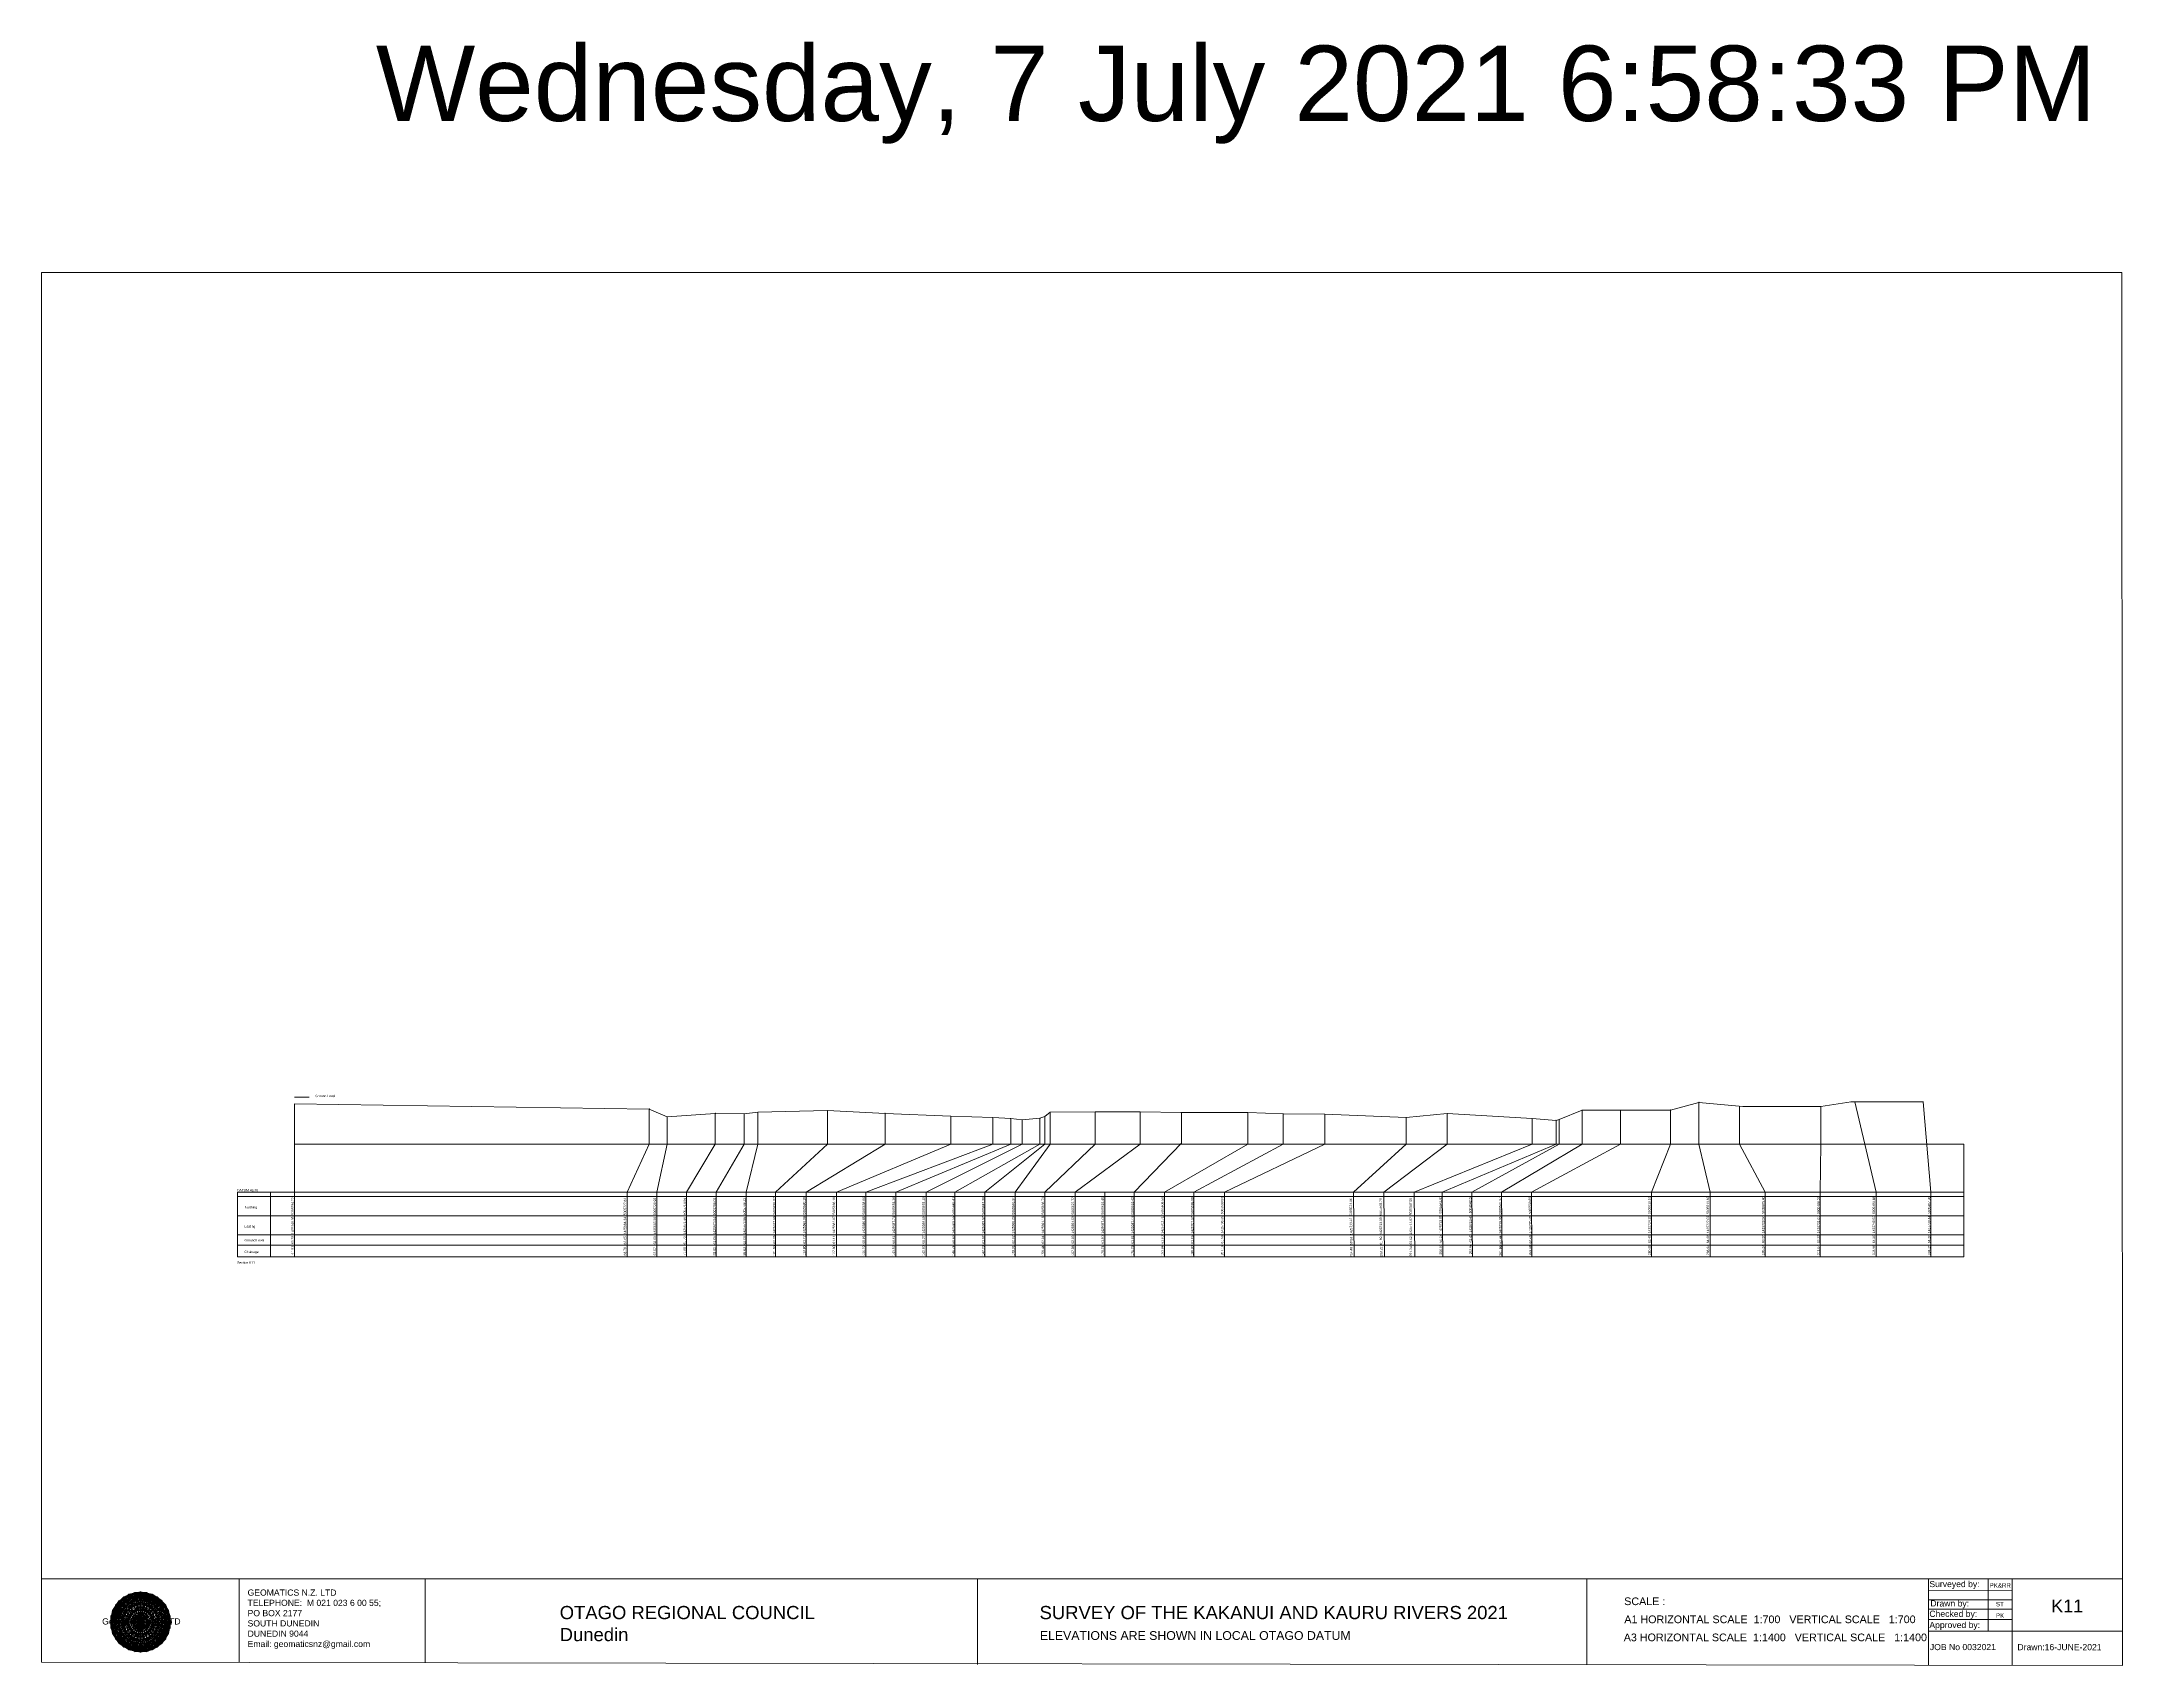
# Model space of a CAD drawing. Header units: millimetres. Extents: x -13804604 to 13046302109, y -19137686871 to 1424964600.
# Drawn here: x -4774538 to -4332765, y -55490 to 289326 of the extents above; entities that cross this region are included whole.
import ezdxf

# ---------------------------------------------------------------- set-up
doc = ezdxf.new("R2010")
doc.units = ezdxf.units.MM
doc.header["$PDMODE"] = 35
doc.header["$PDSIZE"] = 20
doc.layers.get('0').update_dxf_attribs({"lineweight": 0})
doc.layers.add('geo', color=7, linetype='Continuous', lineweight=0)
doc.styles.get("Standard").update_dxf_attribs({"font": 'arial.ttf'})

# ---------------------------------------------------------------- blocks, each defined once
blk = doc.blocks.new('Geomatics_Circle_SPT')
at = {"layer": 'geo', "color": 2, "linetype": 'Continuous', "lineweight": 0}
for p, q in [((0, 25.2), (-25.2, 0)), ((-24.7, 4.9), (-4.9, 24.7)), ((-24.7, -4.9), (4.9, 24.7)), ((-9.7, 23.3), (-23.3, 9.6)), ((9.7, 23.3), (-23.3, -9.7)), ((-21, 14), (-14, 21)), ((-21, -14), (14, 21)), ((0, 0), (-17.8, 17.8)), ((-14, 21), (21, -14)), ((23.3, -9.7), (-9.7, 23.3)), ((-4.9, 24.7), (24.7, -4.9)), ((25.2, 0), (0, 25.2)), ((0, 0), (17.8, 17.8)), ((4.9, 24.7), (24.7, 4.9)), ((23.3, 9.7), (9.7, 23.3)), ((14, 21), (21, 14)), ((17.8, 18.1), (17.8, 18.1)), ((4.9, -24.7), (-24.7, 4.9)), ((-24.7, 0), (0, -24.7)), ((-23.3, 9.7), (9.7, -23.3)), ((14, -21), (-21, 14)), ((0, 0), (-17.8, -17.8)), ((21, 14), (-14, -21)), ((-9.7, -23.3), (23.3, 9.7)), ((24.7, 4.9), (-4.9, -24.7)), ((0, 0), (17.8, -17.8)), ((0, -24.8), (25.2, 0)), ((-4.9, -24.7), (-24.7, -4.9)), ((-23.3, -9.7), (-9.7, -23.3)), ((-14, -21), (-21, -14)), ((24.7, -4.9), (4.9, -24.7)), ((9.7, -23.3), (23.3, -9.7)), ((21, -14), (14, -21)), ((-17.8, -17.8), (-17.8, -17.8)), ((4.9, -24.7), (4.9, -24.7)), ((18.1, -17.8), (18.1, -17.8))]:
    blk.add_line(p, q, dxfattribs=at)
at = {"layer": 'geo', "color": 1, "linetype": 'Continuous', "lineweight": 0}
for p, q in [((-25.2, 0), (9.7, 23.3)), ((-25.2, 0), (-9.6, 23.3)), ((-4.9, 24.8), (-24.7, -4.9)), ((4.9, 24.7), (-24.7, 4.9)), ((14, 21), (-24.7, -4.9)), ((-14, 21), (-24.7, 4.9)), ((-23.3, 9.7), (0, 25.2)), ((-23.3, -9.6), (0, 25.2)), ((-23.3, -9.6), (17.8, 17.8)), ((-23.3, 9.7), (-17.8, 17.9)), ((-23.3, -9.6), (-17.8, 17.9)), ((-23.3, 9.7), (17.8, 17.8)), ((4.9, 24.8), (-21, -14)), ((-4.9, 24.7), (-21, 14)), ((14, 21), (-21, 14)), ((-14, 21), (-21, -14)), ((-17.9, 17.6), (-17.9, 17.6)), ((-17.8, 17.8), (9.7, 23.3)), ((-17.8, 17.8), (-9.6, 23.3)), ((-17.8, -17.8), (9.7, 23.3)), ((-17.8, -17.8), (-9.7, 23.3)), ((-9.7, -23.3), (-17.8, 17.8)), ((-17.8, 17.8), (9.7, -23.3)), ((-17.8, 17.8), (23.3, -9.6)), ((-17.8, 17.8), (23.3, 9.7)), ((4.9, 24.7), (-14, 21)), ((-4.9, 24.7), (-14, -20.9)), ((0, 0), (-14, 21)), ((-14, 21), (-4.9, -24.7)), ((-14, 21), (-14, 21)), ((24.7, -4.9), (-14, 21)), ((21, 14), (-14, 21)), ((-9.8, 23.1), (-9.8, 23.1)), ((-9.7, 23.3), (0, 25.2)), ((-9.7, 23.3), (0, -25.2)), ((-9.7, -23.3), (0, 25.2)), ((-9.6, 23.3), (17.8, -17.8)), ((-9.6, 23.3), (25.2, 0)), ((-9.6, 23.3), (17.8, 17.8)), ((-9.6, -23.3), (17.8, 17.9)), ((0, 0), (-4.9, 24.7)), ((-4.9, 24.7), (-4.9, 24.7)), ((21, -14), (-4.9, 24.7)), ((24.8, 4.9), (-4.9, 24.7)), ((14, 21), (-4.9, 24.7)), ((-0.2, 25.1), (-0.2, 25.1)), ((0, 25.2), (9.7, -23.3)), ((0, 25.2), (23.3, -9.7)), ((0, 25.2), (23.3, 9.7)), ((0, 25.2), (9.7, 23.3)), ((0, 0), (4.9, 24.7)), ((0, -25.2), (9.7, 23.3)), ((0, 0), (14, 21)), ((21, 14), (4.9, 24.8)), ((14, -21), (4.9, 24.7)), ((24.7, -4.9), (4.9, 24.7)), ((4.9, 24.7), (4.9, 24.7)), ((4.9, -24.7), (14, 21)), ((9.4, 23.3), (9.4, 23.3)), ((9.7, 23.3), (17.8, -17.8)), ((9.7, 23.3), (25.2, 0)), ((9.7, 23.3), (17.8, 17.9)), ((17.8, 17.8), (9.7, -23.3)), ((21, -14), (14, 21)), ((24.7, 4.9), (14, 21)), ((14, 21), (14, 21)), ((17.6, 17.9), (17.6, 17.9)), ((17.8, 17.8), (23.3, -9.7)), ((17.8, 17.8), (23.3, 9.7)), ((-25.2, 0), (23.3, 9.7)), ((-25.2, 0), (-23.3, 9.7)), ((-23.3, -9.7), (-25.2, 0)), ((-9.6, -23.3), (-25.2, 0)), ((9.7, -23.3), (-25.2, 0)), ((21, 14), (-24.7, 4.9)), ((-21, 14), (-24.7, -4.9)), ((0, 0), (-24.7, 4.9)), ((-24.7, 4.9), (-21, -14)), ((-24.7, 4.9), (-4.9, -24.7)), ((-24.7, 4.9), (14, -21)), ((-24.7, 4.9), (-24.7, 4.9)), ((0, 0), (-24.7, -4.9)), ((-17.8, -17.8), (-23.3, 9.7)), ((0, -25.2), (-23.3, 9.7)), ((-23.3, 9.7), (17.8, -17.8)), ((-23.3, 9.7), (25.2, 0)), ((-23.3, 9.4), (-23.3, 9.4)), ((-23.3, -9.7), (25.2, 0)), ((0, 0), (-21, 14)), ((-21, 14), (-14, -21)), ((-21, 14), (4.9, -24.7)), ((-21, 14), (-21, 14)), ((24.7, 4.9), (-21, 14)), ((0, 0), (-21, -14)), ((-17.8, -17.8), (23.3, 9.7)), ((-14, -21), (24.7, 4.9)), ((0, 0), (-14, -21)), ((25.2, 0), (-9.6, -23.3)), ((-4.9, -24.7), (21, 14)), ((0, 0), (-4.9, -24.7)), ((0, 0), (21, 14)), ((23.3, 9.7), (0, -25.2)), ((0, 0), (24.8, 4.9)), ((0, 0), (4.9, -24.7)), ((0, 0), (14, -21)), ((0, 0), (21, -14)), ((0, 0), (24.8, -4.9)), ((4.9, -24.7), (24.7, 4.9)), ((25.2, 0), (9.7, -23.3)), ((14, -21), (21, 14)), ((23.3, 9.7), (17.8, -17.8)), ((24.7, -4.9), (21, 14)), ((21, 14), (21, 14)), ((21, -14), (24.7, 4.9)), ((23.1, 9.8), (23.1, 9.8)), ((23.3, 9.7), (25.2, 0)), ((25.2, 0), (23.3, -9.6)), ((24.7, 4.9), (24.7, 4.9)), ((25.1, 0.2), (25.1, 0.2)), ((-25.2, 0), (23.3, -9.7)), ((-25.1, -0.2), (-25.1, -0.2)), ((-24.7, -4.9), (-24.7, -4.9)), ((-24.7, -4.9), (-14, -21)), ((-24.7, -4.9), (4.9, -24.7)), ((-24.7, -4.9), (21, -14)), ((-17.8, -17.8), (-23.3, -9.7)), ((0, -25.2), (-23.3, -9.6)), ((17.8, -17.8), (-23.3, -9.6)), ((-23.1, -9.8), (-23.1, -9.8)), ((-21, -14), (24.7, -4.9)), ((-21, -14), (-21, -14)), ((-21, -14), (-4.9, -24.7)), ((-21, -14), (14, -21)), ((23.3, -9.7), (-17.8, -17.8)), ((-14, -21), (21, -14)), ((-4.9, -24.7), (24.7, -4.9)), ((23.3, -9.6), (0, -25.2)), ((4.9, -24.7), (21, -14)), ((14, -21), (24.7, -4.9)), ((23.3, -9.6), (17.8, -17.8)), ((21, -14), (21, -14)), ((23.3, -9.4), (23.3, -9.4)), ((24.7, -4.9), (24.7, -4.9)), ((-9.6, -23.3), (-17.8, -17.8)), ((9.7, -23.3), (-17.8, -17.8)), ((-17.6, -17.9), (-17.6, -17.9)), ((-14, -21), (-14, -21)), ((-14, -21), (4.9, -24.7)), ((17.8, -17.8), (-9.7, -23.3)), ((0, -25.2), (-9.7, -23.3)), ((-9.4, -23.3), (-9.4, -23.3)), ((-4.9, -24.7), (14, -21)), ((-4.9, -24.7), (-4.9, -24.7)), ((9.7, -23.3), (0, -25.2)), ((0.2, -25.1), (0.2, -25.1)), ((4.9, -24.7), (4.9, -24.7)), ((17.8, -17.8), (9.7, -23.3)), ((9.8, -23.1), (9.8, -23.1)), ((14, -21), (14, -21)), ((17.9, -17.6), (17.9, -17.6))]:
    blk.add_line(p, q, dxfattribs=at)
at = {"layer": 'geo', "color": 114, "linetype": 'Continuous', "lineweight": 0}
for p, q in [((17.9, 17.8), (-25.2, 0)), ((-24.7, 4.9), (14, 21)), ((9.7, 23.3), (-23.3, 9.7)), ((-20.9, 14), (4.9, 24.7)), ((0, 25.2), (-17.8, 17.8)), ((-17.8, 17.8), (0, -25.2)), ((-14, 21), (-4.9, 24.7)), ((4.9, -24.7), (-14, 21)), ((0, 0), (-9.7, 23.3)), ((-4.9, 24.7), (14, -21)), ((17.8, -17.8), (0, 25.2)), ((0, 0), (9.7, 23.3)), ((4.9, 24.7), (21, -14)), ((23.3, -9.7), (9.7, 23.3)), ((14, 21), (24.7, -4.9)), ((25.2, 0), (17.8, 17.8)), ((-24.7, -4.9), (21, 14)), ((-14, -21), (-24.7, 4.9)), ((0, 0), (-23.3, 9.7)), ((-23.3, 9.7), (-9.7, -23.3)), ((0, 0), (-23.3, -9.7)), ((-4.9, -24.7), (-21, 14)), ((24.8, 4.9), (-20.9, -14)), ((0, 0), (-9.7, -23.3)), ((0, 0), (23.3, 9.7)), ((0, 0), (9.7, -23.3)), ((0, 0), (23.3, -9.7)), ((21, 14), (24.7, 4.9)), ((-25.2, 0), (-17.8, -17.8)), ((-21, -14), (-24.7, -4.9)), ((-17.8, -17.8), (25.2, 0)), ((24.8, -4.9), (-14, -21)), ((-9.6, -23.3), (23.3, -9.7)), ((21, -14), (-4.9, -24.8)), ((0, -25.2), (17.9, -17.8)), ((14, -21), (4.9, -24.8))]:
    blk.add_line(p, q, dxfattribs=at)
at = {"layer": 'geo', "color": 250, "linetype": 'Continuous', "lineweight": 0}
for p, q in [((-17.8, 17.8), (17.8, 17.8)), ((-17.8, -17.8), (-17.8, 17.8)), ((-14, 21), (-14, 21)), ((14, 21), (-14, 21)), ((-14, 20.9), (-14, -21)), ((-9.7, 23.3), (9.7, 23.3)), ((-9.7, -23.3), (-9.7, 23.3)), ((-4.9, 24.7), (4.9, 24.7)), ((-4.9, 24.7), (-4.9, -24.7)), ((0, 0), (0, 25.2)), ((4.9, 24.7), (4.9, -24.7)), ((9.7, -23.3), (9.7, 23.3)), ((14, 21), (14, -21)), ((17.8, -17.8), (17.8, 17.8)), ((0, 0), (-25.2, 0)), ((24.7, 4.9), (-24.7, 4.9)), ((-24.7, 4.9), (-24.7, -4.9)), ((-23.3, 9.7), (23.3, 9.7)), ((-23.3, 9.7), (-23.3, 9.7)), ((-23.3, -9.7), (-23.3, 9.7)), ((21, 14), (-21, 14)), ((-21, 14), (-21, -14)), ((0, 0), (0, -25.2)), ((0, 0), (25.2, 0)), ((21, 14), (21, 14)), ((21, -14), (21, 14)), ((23.3, 9.7), (23.3, -9.7)), ((24.7, 4.9), (24.7, 4.9)), ((24.7, -4.9), (24.7, 4.9)), ((-24.7, -4.9), (24.7, -4.9)), ((23.3, -9.7), (-23.3, -9.7)), ((-21, -14), (21, -14)), ((17.8, -17.8), (-17.8, -17.8)), ((-14, -21), (14, -21)), ((9.7, -23.3), (-9.7, -23.3)), ((-4.9, -24.7), (4.9, -24.7))]:
    blk.add_line(p, q, dxfattribs=at)
blk = doc.blocks.new('GeomaticsNZ TITLE BLOCK')
at = {"color": 7, "linetype": 'Continuous', "lineweight": 0}
for p, q in [((0, 94.9), (0, 1579.2)), ((0, 1579.2), (2363.4, 1579.2)), ((2363.4, 1579.2), (2364, 94.9)), ((2364, 94.9), (0, 94.9)), ((0, 94.9), (0, 0)), ((15.9, 94.9), (2364, 94.9)), ((224.3, 95.2), (224.3, -0.3)), ((2364, 94.9), (382.6, 94.9)), ((435.8, 95.2), (435.8, -0.7)), ((1063.4, 94.9), (1063.4, -2.4)), ((1755.4, 94.9), (1755.4, -2.6)), ((2143.9, 94.9), (2143.7, -3)), ((2211.5, 94.9), (2211.5, 36.1)), ((2238.6, 94.8), (2238.6, -3.2)), ((2364, -3.5), (2364, 94.9)), ((2143.9, 81.9), (2238.6, 81.7)), ((2143.9, 71), (2238.6, 71)), ((2143.6, 60.4), (2238.6, 60.4)), ((2143.8, 48.6), (2238.6, 48.6)), ((2143.8, 35.4), (2364, 35.3)), ((0, 0), (2364, -3.5))]:
    blk.add_line(p, q, dxfattribs=at)
at = {"color": 7, "linetype": 'Continuous', "lineweight": 0, "xscale": 1.36, "yscale": 1.36, "zscale": 1.36}
blk.add_blockref('Geomatics_Circle_SPT', (112.4, 45.7), dxfattribs=at)
at = {"color": 7, "linetype": 'Continuous', "lineweight": 0}
for s, p in [('PK&RR', (2213.2, 84.8)), ('ST', (2220.3, 63.6)), ('PK', (2220.4, 50.6))]:
    blk.add_text(s, height=5, dxfattribs=at).set_placement(p)
at = {"color": 7, "linetype": 'Continuous', "lineweight": 0, "attachment_point": 1}
for s, width, heights, insert, char_height in [('{\\C256;GEOMATICS N.Z. LTD                   \\PTELEPHONE:  M 021 023 6 00 55;\\PPO BOX 2177\\PSOUTH DUNEDIN\\PDUNEDIN 9044\\PEmail: geomaticsnz@gmail.com}', 3535.727, [94.7], (234, 82.7), 7), ('{\\C256;Surveyed by:}', 3535.727, [0], (2144.7, 92.4), 7), ('{\\C256;Geomatics N.Z. LTD                   }', 125.079, [15.8], (68.8, 49.9), 7), ('{\\C256;OTAGO REGIONAL COUNCIL\\PDunedin}', 3535.727, [0], (588.6, 64), 15), ('{\\C256;SURVEY OF THE KAKANUI AND KAURU RIVERS 2021}', 3535.727, [0], (1133.8, 64), 15), ('{\\C256;Checked by:}', 3535.727, [0], (2144.7, 58.6), 7), ('{\\C256;Drawn by:}', 3535.727, [0], (2145.8, 70.4), 7), ('{\\C256;ELEVATIONS ARE SHOWN IN LOCAL OTAGO DATUM}', 3535.727, [0], (1134.1, 35.4), 10), ('{\\C256;Approved by:}', 3535.727, [0], (2144.7, 45.9), 7), ('{\\C256;JOB No 0032021}', 3535.727, [0], (2145.3, 20.8), 7), ('{\\C256;Drawn:16-JUNE-2021}', 3535.727, [0], (2244.7, 20.7), 7)]:
    blk.add_mtext_dynamic_manual_height_columns(s, width=width, gutter_width=159, heights=heights, dxfattribs=dict(at, insert=insert, char_height=char_height))

msp = doc.modelspace()

# ---------------------------------------------------------------- linework, layer by layer
at = {"color": 1, "linetype": 'Continuous', "lineweight": 0}
msp.add_line((-4720837.527, 65200.61), (-4717765.355, 65200.61), dxfattribs=at)
at = {"color": 7}
for p, q in [((-4720837.527, 63759), (-4720837.527, 31248.305)), ((-4645526.442, 62652), (-4645526.442, 55227.675)), ((-4622475.445, 62003), (-4622475.445, 55227.675)), ((-4607719.916, 62353), (-4607719.916, 55227.675)), ((-4560398.174, 62015), (-4560398.174, 55227.675)), ((-4550870.682, 62035), (-4550870.682, 55227.675)), ((-4541334.77, 62025), (-4541334.77, 55227.675)), ((-4532529.775, 61906), (-4532529.775, 55227.675)), ((-4518472.745, 61896), (-4518472.745, 55227.675)), ((-4447448.068, 62439), (-4447448.068, 55227.675)), ((-4439326.874, 62399), (-4439326.874, 55227.675)), ((-4428727.927, 62449), (-4428727.927, 55227.675)), ((-4422670.072, 64060), (-4422670.072, 55227.675)), ((-4414074.181, 63200), (-4414074.181, 55227.675)), ((-4396774.998, 63220), (-4396774.998, 55227.675)), ((-4389557.073, 64201), (-4385048.371, 45000)), ((-4375059.074, 64201), (-4373441.606, 45000)), ((-4641738.005, 60992), (-4641738.005, 55227.675)), ((-4631511.739, 61722), (-4631511.739, 55227.675)), ((-4625392.623, 61662), (-4625392.623, 55227.675)), ((-4595460.322, 61724), (-4595460.322, 55227.675)), ((-4581514.67, 61114), (-4581514.67, 55227.675)), ((-4572594.676, 60864), (-4572594.676, 55227.675)), ((-4568790.847, 60614), (-4568790.847, 55227.675)), ((-4566384.158, 60365), (-4566384.158, 55227.675)), ((-4562574.263, 60685), (-4562574.263, 55227.675)), ((-4561575.232, 61065), (-4561575.232, 55227.675)), ((-4510928.492, 61657), (-4510928.492, 55227.675)), ((-4502123.035, 61557), (-4502123.035, 55227.675)), ((-4484823.494, 60828), (-4484823.494, 55227.675)), ((-4476094.395, 61688), (-4476094.395, 55227.675)), ((-4458069.311, 60618), (-4458069.311, 55227.675)), ((-4453004.536, 60239), (-4453004.536, 55227.675)), ((-4452353.254, 60429), (-4452353.254, 55227.675)), ((-4645526.442, 55227.675), (-4650253.358, 45000)), ((-4641738.005, 55227.675), (-4643952.261, 45000)), ((-4631511.739, 55227.675), (-4637627.745, 45000)), ((-4625392.623, 55227.675), (-4631298.838, 45000)), ((-4622475.445, 55227.675), (-4624918.703, 45000)), ((-4607719.916, 55227.675), (-4618692.253, 45000)), ((-4595460.322, 55227.675), (-4612213.564, 45000)), ((-4581514.67, 55227.675), (-4605774.882, 45000)), ((-4572594.676, 55227.675), (-4599522.574, 45000)), ((-4568790.847, 55227.675), (-4593149.757, 45000)), ((-4566384.158, 55227.675), (-4586747.179, 45000)), ((-4562574.263, 55227.675), (-4580640.75, 45000)), ((-4561575.232, 55227.675), (-4574304.525, 45000)), ((-4560398.174, 55227.675), (-4567852.182, 45000)), ((-4550870.682, 55227.675), (-4561510.102, 45000)), ((-4541334.77, 55227.675), (-4555067.517, 45000)), ((-4532529.775, 55421.959), (-4542599.492, 45000)), ((-4518472.745, 55227.675), (-4536133, 45000)), ((-4510928.492, 55227.675), (-4529903.135, 45000)), ((-4502123.035, 55227.675), (-4523376.633, 45000)), ((-4484823.494, 55227.675), (-4495980.254, 45003.849)), ((-4476094.395, 55227.675), (-4489536.414, 45000)), ((-4458069.311, 55227.675), (-4483105.781, 45000)), ((-4453004.536, 55227.675), (-4477164.032, 45000)), ((-4452353.254, 55227.675), (-4470875.869, 45000)), ((-4447448.068, 55227.675), (-4464566.224, 45000)), ((-4439326.874, 55227.675), (-4458235.607, 44999.476)), ((-4428727.927, 55227.675), (-4432740.584, 45000)), ((-4422670.072, 55227.675), (-4420260.85, 45000)), ((-4414074.181, 55227.675), (-4408580.57, 45000)), ((-4396774.998, 55227.675), (-4396938.023, 45000)), ((-4366431.678, 55227.675), (-4366431.678, 31248.305)), ((-4650253.358, 31248.305), (-4650253.358, 45000)), ((-4643952.261, 31248.305), (-4643952.261, 45000)), ((-4637627.745, 31248.305), (-4637627.745, 45000)), ((-4631298.838, 31248.305), (-4631298.838, 45000)), ((-4624918.703, 31248.305), (-4624918.703, 45000)), ((-4618692.253, 31248.305), (-4618692.253, 45000)), ((-4612213.564, 31248.305), (-4612213.564, 45000)), ((-4605774.882, 31248.305), (-4605774.882, 45000)), ((-4599522.574, 31248.305), (-4599522.574, 45000)), ((-4593149.757, 31248.305), (-4593149.757, 45000)), ((-4586747.179, 31248.305), (-4586747.179, 45000)), ((-4580640.75, 31248.305), (-4580640.75, 45000)), ((-4574304.525, 31248.305), (-4574304.525, 45000)), ((-4567852.182, 31248.305), (-4567852.182, 45000)), ((-4561510.102, 31248.305), (-4561510.102, 45000)), ((-4555067.517, 31248.305), (-4555067.517, 45000)), ((-4548781.544, 31248.305), (-4548781.544, 45000)), ((-4542599.492, 31248.305), (-4542599.492, 45000)), ((-4536133, 31248.305), (-4536133, 45000)), ((-4529903.135, 31248.305), (-4529903.135, 45000)), ((-4523376.633, 31248.305), (-4523376.633, 45000)), ((-4495860.205, 31248.305), (-4495980.254, 45003.849)), ((-4489416.399, 31248.305), (-4489536.414, 45000)), ((-4482985.766, 31248.305), (-4483105.781, 45000)), ((-4477044.017, 31248.305), (-4477164.032, 45000)), ((-4470755.854, 31248.305), (-4470875.869, 45000)), ((-4464446.696, 31248.305), (-4464566.224, 45000)), ((-4458115.596, 31248.305), (-4458235.607, 44999.476)), ((-4432740.584, 31248.305), (-4432740.584, 45000)), ((-4420260.85, 31248.305), (-4420260.85, 45000)), ((-4408580.57, 31248.305), (-4408580.57, 45000)), ((-4396938.023, 31248.305), (-4396938.023, 45000)), ((-4385048.371, 31248.305), (-4385048.371, 45000)), ((-4373441.606, 31248.305), (-4373441.606, 45000))]:
    msp.add_line(p, q, dxfattribs=at)
at = {"color": 7, "linetype": 'Continuous', "lineweight": 0}
for p, q in [((-4720837.527, 55227.675), (-4366431.678, 55227.675)), ((-4732943.267, 45000), (-4732943.267, 31248.305)), ((-4732943.267, 45000), (-4366431.678, 45000)), ((-4725930.117, 45000), (-4725930.117, 31248.305)), ((-4732943.267, 44076.552), (-4366431.678, 44076.552)), ((-4732943.267, 39973.87), (-4366431.678, 39973.87)), ((-4732943.267, 35906.671), (-4366431.678, 35906.671)), ((-4732943.267, 33759.229), (-4366431.678, 33759.229)), ((-4732943.267, 31248.305), (-4366431.678, 31248.305))]:
    msp.add_line(p, q, dxfattribs=at)
at = {"color": 1}
for points in [[(-4720837.527, 63759), (-4645526.442, 62652), (-4641738.005, 60992), (-4631511.739, 61722), (-4625392.623, 61662), (-4622475.445, 62003), (-4607719.916, 62353), (-4595460.322, 61724), (-4581514.67, 61114), (-4572594.676, 60864), (-4568790.847, 60614), (-4566384.158, 60365), (-4562574.263, 60685), (-4561575.232, 61065), (-4560398.174, 62015), (-4550870.682, 62035), (-4541334.77, 62025), (-4532569.253, 61896), (-4532529.775, 61906), (-4518472.745, 61896), (-4510928.492, 61657), (-4502123.035, 61557), (-4484823.494, 60828), (-4476094.395, 61688), (-4458069.311, 60618), (-4453004.536, 60239), (-4452353.254, 60429), (-4447448.068, 62439), (-4439326.874, 62399)], [(-4439326.874, 62399), (-4428727.927, 62449), (-4422670.072, 64060), (-4413359.282, 63200), (-4396774.998, 63220), (-4390354.988, 64201), (-4375059.074, 64201)]]:
    msp.add_lwpolyline(points, dxfattribs=at)
for p in [(-4720837.527, 63759), (-4645526.442, 62652), (-4622475.445, 62003), (-4607719.916, 62353), (-4560398.174, 62015), (-4550870.682, 62035), (-4541334.77, 62025), (-4532569.253, 61896), (-4532529.775, 61906), (-4518472.745, 61896), (-4447448.068, 62439), (-4439326.874, 62399), (-4428727.927, 62449), (-4422670.072, 64060), (-4414074.181, 63200), (-4396774.998, 63220), (-4390354.988, 64201), (-4375059.074, 64201), (-4641738.005, 60992), (-4631511.739, 61722), (-4625392.623, 61662), (-4595460.322, 61724), (-4581514.67, 61114), (-4572594.676, 60864), (-4568790.847, 60614), (-4566384.158, 60365), (-4562574.263, 60685), (-4561575.232, 61065), (-4510928.492, 61657), (-4502123.035, 61557), (-4484823.494, 60828), (-4476094.395, 61688), (-4458069.311, 60618), (-4453004.536, 60239), (-4452353.254, 60429)]:
    msp.add_point(p)
at = {"linetype": 'Continuous', "lineweight": 0}
msp.add_point((-4732943.267, 45000), dxfattribs=at)

# ---------------------------------------------------------------- block references
at = {"color": 7, "linetype": 'Continuous', "lineweight": 0, "xscale": 186.8759599228005, "yscale": 186.8759599228005, "zscale": 186.8759599228005}
msp.add_blockref('GeomaticsNZ TITLE BLOCK', (-4774537.662, -54827.56), dxfattribs=at)

# ---------------------------------------------------------------- texts
at = {"color": 7, "linetype": 'Continuous', "lineweight": 0}
for s, height, p in [('Wednesday, 7 July 2021 6:58:33 PM', 16000, (-4703572.953, 272474.098)), ('Ground Level', 500, (-4716406.582, 65178.406)), ('DATUM 45.00', 500, (-4733014.013, 45146.766)), ('Northing', 500, (-4731417.008, 41560.657)), ('Easting', 500, (-4731489.812, 37481.59)), ('Ground Level', 500, (-4731471.736, 34533.521)), ('Chainage', 500, (-4731469.348, 32077.102)), ('Section K11', 500, (-4733014.024, 29797.682)), ('SCALE :  ', 1629.1211, (-4438534.109, -42689.539)), ('K11', 2715.2018, (-4347863.658, -44230.06)), ('A1 HORIZONTAL SCALE  1:700   VERTICAL SCALE   1:700', 1629.12108, (-4438508.727, -46523.474)), ('A3 HORIZONTAL SCALE  1:1400   VERTICAL SCALE   1:1400 ', 1629.12108, (-4438630.998, -50357.409))]:
    msp.add_text(s, height=height, dxfattribs=at).set_placement(p)
at = {"color": 7}
for s, rotation, p in [('256.96  60.43  1425719.45  5005542.32', 90.50002497, (-4470879.355, 31803.353)), ('-11.53  63.76  1425640.36  5005794.72', 90, (-4720997.06, 31613.844)), ('63.78   62.65  1425664.34  5005727.61', 90, (-4650431.918, 31575.154)), ('67.57   60.99  1425665.20  5005723.92', 90, (-4644093.259, 31575.154)), ('77.80   61.72  1425671.49  5005714.94', 90, (-4637754.601, 31568.333)), ('83.92   61.66  1425673.04  5005709.02', 90, (-4631416.284, 31573.107)), ('86.83   62.00  1425673.86  5005706.22', 90, (-4625077.625, 31573.107)), ('101.59  62.35  1425677.69  5005691.97', 90, (-4618738.967, 31525.358)), ('113.85  61.72  1425680.98  5005680.16', 90, (-4612400.309, 31525.358)), ('127.80  61.11  1425682.67  5005666.18', 90, (-4606061.65, 31525.358)), ('136.72  60.86  1425686.85  5005658.06', 90, (-4599723.333, 31525.358)), ('140.52  60.61  1425687.74  5005654.36', 90, (-4593384.674, 31525.358)), ('142.93  60.37  1425688.60  5005652.10', 90, (-4587046.016, 31525.358)), ('146.74  60.69  1425689.55  5005648.41', 90, (-4580707.358, 31525.358)), ('147.73  61.07  1425689.57  5005647.38', 90, (-4574369.04, 31525.358)), ('148.91  62.02  1425690.23  5005646.34', 90, (-4568030.382, 31525.358)), ('158.44  62.04  1425691.18  5005636.73', 90, (-4561691.724, 31525.358)), ('167.98  62.03  1425694.59  5005627.77', 90, (-4555353.065, 31525.358)), ('176.74  61.90  1425697.40  5005619.45', 90, (-4549014.407, 31525.358)), ('176.78  61.91  1425697.44  5005619.42', 90, (-4542676.089, 31525.358)), ('190.84  61.90  1425703.71  5005606.58', 90, (-4536337.772, 31525.358)), ('198.38  61.66  1425707.67  5005599.88', 90, (-4529999.114, 31525.358)), ('207.19  61.56  1425708.55  5005590.96', 90, (-4523660.455, 31580.952)), ('224.49  60.83  1425713.42  5005574.36', 90.50002497, (-4496232.682, 31248.305)), ('233.22  61.69  1425713.33  5005565.26', 90.50002497, (-4489894.265, 31303.622)), ('251.24  60.62  1425717.02  5005547.58', 90.50002497, (-4483555.848, 31358.94)), ('256.31  60.24  1425718.85  5005542.83', 90.50002497, (-4477217.772, 31748.035)), ('261.86  62.44  1425719.95  5005537.37', 90.50002497, (-4464540.938, 31524.889)), ('269.98  62.40  1425726.56  5005530.80', 90.50002497, (-4458202.521, 31580.206)), ('286.64  64.06  1425727.07  5005513.63', 90, (-4420502.991, 31635.953)), ('295.24  63.20  1425729.56  5005505.40', 90, (-4408767.104, 31635.953)), ('312.54  63.22  1425731.61  5005488.03', 90, (-4397031.216, 31627.086)), ('318.96  64.20  1425740.59  5005483.88', 90, (-4385295.328, 31627.086)), ('334.25  64.20  1425738.44  5005467.38', 90, (-4373559.441, 31627.086))]:
    msp.add_text(s, height=500, rotation=rotation, dxfattribs=at).set_placement(p)
at = {"color": 7, "insert": (-4433418.424, 31635.953), "char_height": 500, "width": 13000.01705, "attachment_point": 1, "rotation": 90}
msp.add_mtext('280.58  62.45  1425724.29  5005519.15', dxfattribs=at)

doc.saveas('drawing.dxf')
